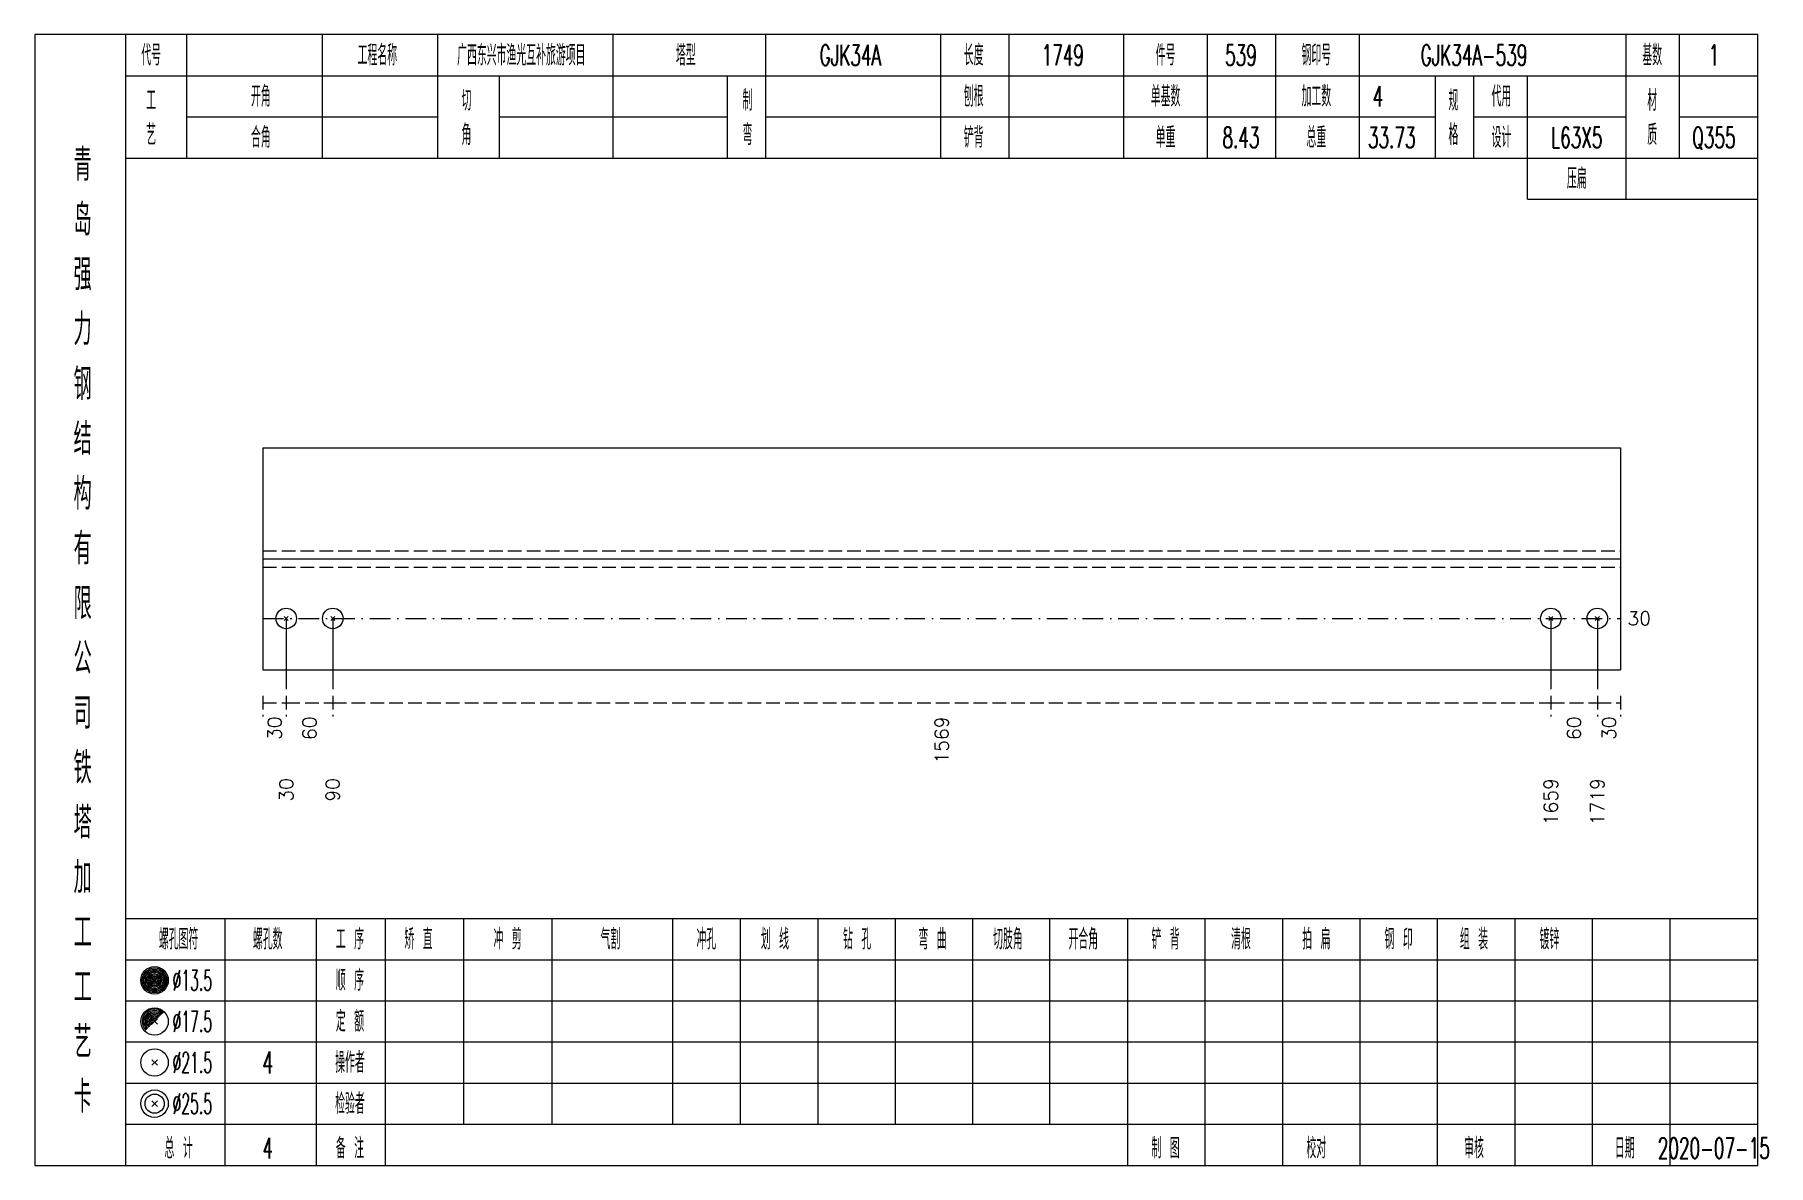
# Model space of a CAD drawing. Extents: x 0 to 2606, y -377 to 6479.
# Drawn here: x 1307 to 1559.9, y 4025 to 4190 of the extents above; entities that cross this region are included whole.
import ezdxf
from ezdxf.enums import TextEntityAlignment as Align

# ---------------------------------------------------------------- set-up
doc = ezdxf.new("R2010")
doc.units = 0
doc.header["$MEASUREMENT"] = 0
doc.linetypes.add('一点画线', pattern=[5.2, 3, -1, 0.2, -1])
doc.linetypes.add('虚线', pattern=[2.75, 2, -0.75])
doc.layers.get('0').update_dxf_attribs({"linetype": 'CONTINUOUS', "lineweight": 25})
doc.layers.add('1', color=7, linetype='CONTINUOUS', lineweight=25)
doc.layers.add('4', color=7, linetype='CONTINUOUS', lineweight=25)
doc.styles.get("Standard").update_dxf_attribs({"font": 'simplex.shx', "width": 0.7, "height": 3, "bigfont": 'gbhzfs.shx'})

msp = doc.modelspace()

# ---------------------------------------------------------------- texts
at = {"color": 7, "linetype": 'Continuous', "lineweight": 13}
msp.add_text('30', height=2, dxfattribs=at).set_placement((1539.4, 4104.81), align=Align.MIDDLE_LEFT)
at = {"color": 8, "linetype": 'Continuous', "lineweight": 9}
for s, p in [('30', (1342, 4090.5)), ('60', (1347.1, 4090.5)), ('1569', (1439.35, 4090.5)), ('60', (1531.6, 4090.5)), ('30', (1536.7, 4090.5))]:
    msp.add_text(s, height=2, rotation=90, dxfattribs=at).set_placement(p, align=Align.MIDDLE_RIGHT)
at = {"layer": '1', "color": 7, "linetype": 'Continuous', "lineweight": 13}
for s, p in [('30', (1343.7, 4081.5)), ('90', (1350.49, 4081.5)), ('1659', (1528.21, 4081.5)), ('1719', (1535, 4081.5))]:
    msp.add_text(s, height=2, rotation=90, dxfattribs=at).set_placement(p, align=Align.MIDDLE_RIGHT)
at = {"layer": '4', "color": 1, "linetype": 'Continuous', "lineweight": 13}
for s, height, width, p in [('工程名称', 3, 0.6, (1357, 4187)), ('广西东兴市渔光互补旅游项目', 3, 0.6, (1378, 4187)), ('塔型', 3, 0.6, (1402, 4187)), ('长度', 3, 0.6, (1444, 4187)), ('件号', 3, 0.6, (1472, 4187)), ('钢印号', 3, 0.6, (1494, 4187)), ('基数', 3, 0.6, (1543, 4187)), ('代号', 3, 0.6, (1324, 4187)), ('GJK34A', 3, 0.6, (1426, 4187)), ('1749', 3, 0.6, (1457, 4187)), ('539', 3, 0.6, (1483, 4187)), ('GJK34A-539', 3, 0.6, (1517, 4187)), ('1', 3, 0.6, (1552, 4187)), ('工', 3, 0.6, (1324, 4180.4)), ('开角', 3, 0.6, (1340, 4181)), ('切', 3, 0.6, (1370, 4180.4)), ('制', 3, 0.6, (1411, 4180.4)), ('刨根', 3, 0.6, (1444, 4181)), ('单基数', 3, 0.6, (1472, 4181)), ('加工数', 3, 0.6, (1494, 4181)), ('4', 3, 0.6, (1503, 4181)), ('规', 3, 0.6, (1514, 4180.4)), ('代用', 3, 0.6, (1521, 4181)), ('材', 3, 0.6, (1543, 4180.4)), ('艺', 3, 0.6, (1324, 4175.4)), ('合角', 3, 0.6, (1340, 4175)), ('角', 3, 0.6, (1370, 4175.4)), ('弯', 3, 0.6, (1411, 4175.4)), ('铲背', 3, 0.6, (1444, 4175)), ('单重', 3, 0.6, (1472, 4175)), ('8.43', 3, 0.6, (1483, 4175)), ('总重', 3, 0.6, (1494, 4175)), ('33.73', 3, 0.6, (1505, 4175)), ('格', 3, 0.6, (1514, 4175.4)), ('设计', 3, 0.6, (1521, 4175)), ('L63X5', 3, 0.6, (1532, 4175)), ('质', 3, 0.6, (1543, 4175.4)), ('Q355', 3, 0.6, (1552, 4175)), ('青', 4.6, 0.8, (1314, 4171)), ('压扁', 3, 0.6, (1532, 4169)), ('岛', 4.6, 0.8, (1314, 4163)), ('强', 4.6, 0.8, (1314, 4155)), ('力', 4.6, 0.8, (1314, 4147)), ('钢', 4.6, 0.8, (1314, 4139)), ('结', 4.6, 0.8, (1314, 4131)), ('构', 4.6, 0.8, (1314, 4123)), ('有', 4.6, 0.8, (1314, 4115)), ('限', 4.6, 0.8, (1314, 4107)), ('公', 4.6, 0.8, (1314, 4099)), ('司', 4.6, 0.8, (1314, 4091)), ('铁', 4.6, 0.8, (1314, 4083)), ('塔', 4.6, 0.8, (1314, 4075)), ('加', 4.6, 0.8, (1314, 4067)), ('工', 4.6, 0.8, (1314, 4059)), ('螺孔图符', 3, 0.6, (1328, 4058)), ('螺孔数', 3, 0.6, (1341, 4058)), ('工 序', 3, 0.6, (1353, 4058)), ('矫 直', 3, 0.6, (1363, 4058)), ('冲 剪', 3, 0.6, (1376, 4058)), ('气割', 3, 0.6, (1391, 4058)), ('冲孔', 3, 0.6, (1405, 4058)), ('划 线', 3, 0.6, (1415, 4058)), ('钻 孔', 3, 0.6, (1427, 4058)), ('弯 曲', 3, 0.6, (1438, 4058)), ('切肢角', 3, 0.6, (1449, 4058)), ('开合角', 3, 0.6, (1460, 4058)), ('铲 背', 3, 0.6, (1472, 4058)), ('清根', 3, 0.6, (1483, 4058)), ('拍 扁', 3, 0.6, (1494, 4058)), ('钢 印', 3, 0.6, (1506, 4058)), ('组 装', 3, 0.6, (1517, 4058)), ('镀锌', 3, 0.6, (1528, 4058)), ('工', 4.6, 0.8, (1314, 4051)), ('%%C13.5', 3, 0.5, (1330, 4052)), ('顺 序', 3, 0.6, (1353, 4052)), ('%%C17.5', 3, 0.5, (1330, 4046)), ('定 额', 3, 0.6, (1353, 4046)), ('艺', 4.6, 0.8, (1314, 4043)), ('%%C21.5', 3, 0.5, (1330, 4040)), ('4', 3.2, 0.6, (1341, 4040)), ('操作者', 3, 0.6, (1353, 4040)), ('卡', 4.6, 0.8, (1314, 4035)), ('%%C25.5', 3, 0.5, (1330, 4034)), ('检验者', 3, 0.6, (1353, 4034)), ('总 计', 3, 0.6, (1328, 4027.5)), ('4', 3, 0.6, (1341, 4027.5)), ('备 注', 3, 0.6, (1353, 4027.5)), ('制 图', 3, 0.6, (1472, 4027.5)), ('校对', 3, 0.6, (1494, 4027.5)), ('审核', 3, 0.6, (1517, 4027.5)), ('日期', 3, 0.6, (1539, 4027.5)), ('2020-07-15', 3, 0.6, (1552, 4027.5))]:
    msp.add_text(s, height=height, dxfattribs=dict(at, width=width)).set_placement(p, align=Align.MIDDLE_CENTER)

# ---------------------------------------------------------------- linework, layer by layer
at = {"color": 7, "linetype": 'Continuous', "lineweight": 18}
for p, q in [((1340.3, 4129.69), (1340.3, 4097.31)), ((1340.3, 4129.69), (1538.4, 4129.69)), ((1538.4, 4129.69), (1538.4, 4097.31)), ((1340.3, 4113.5), (1538.4, 4113.5))]:
    msp.add_line(p, q, dxfattribs=at)
at = {"color": 1, "linetype": '虚线', "lineweight": 18}
for p, q in [((1340.3, 4114.69), (1538.4, 4114.69)), ((1340.3, 4112.31), (1538.4, 4112.31))]:
    msp.add_line(p, q, dxfattribs=at)
at = {"color": 3, "linetype": '一点画线', "lineweight": 13}
msp.add_line((1340.3, 4104.81), (1538.4, 4104.81), dxfattribs=at)
at = {"color": 7, "linetype": 'Continuous', "lineweight": 13}
for p, q in [((1343.7, 4104.81), (1343.7, 4094.5)), ((1350.49, 4104.81), (1350.49, 4094.5)), ((1528.21, 4104.81), (1528.21, 4094.5)), ((1535, 4104.81), (1535, 4094.5))]:
    msp.add_line(p, q, dxfattribs=at)
at = {"color": 8, "linetype": '虚线', "lineweight": 9}
for p, q in [((1340.3, 4093.5), (1340.3, 4090.5)), ((1343.7, 4093.5), (1343.7, 4090.5)), ((1343.7, 4093.5), (1343.7, 4090.5)), ((1350.49, 4093.5), (1350.49, 4090.5)), ((1350.49, 4093.5), (1350.49, 4090.5)), ((1528.21, 4093.5), (1528.21, 4090.5)), ((1528.21, 4093.5), (1528.21, 4090.5)), ((1535, 4093.5), (1535, 4090.5)), ((1535, 4093.5), (1535, 4090.5)), ((1538.4, 4093.5), (1538.4, 4090.5)), ((1340.3, 4092.5), (1343.7, 4092.5)), ((1343.7, 4092.5), (1350.49, 4092.5)), ((1350.49, 4092.5), (1528.21, 4092.5)), ((1528.21, 4092.5), (1535, 4092.5)), ((1535, 4092.5), (1538.4, 4092.5))]:
    msp.add_line(p, q, dxfattribs=at)
at = {"layer": '1', "color": 7, "linetype": 'Continuous', "lineweight": 13}
for p, q in [((1343.4, 4104.51), (1344, 4105.11)), ((1344, 4104.51), (1343.4, 4105.11)), ((1350.19, 4104.51), (1350.79, 4105.11)), ((1350.79, 4104.51), (1350.19, 4105.11)), ((1527.91, 4104.51), (1528.51, 4105.11)), ((1528.51, 4104.51), (1527.91, 4105.11)), ((1534.7, 4104.51), (1535.3, 4105.11)), ((1535.3, 4104.51), (1534.7, 4105.11))]:
    msp.add_line(p, q, dxfattribs=at)
at = {"layer": '1', "color": 7, "linetype": 'Continuous', "lineweight": 18}
msp.add_line((1340.3, 4097.31), (1538.4, 4097.31), dxfattribs=at)
at = {"layer": '1', "color": 7, "linetype": 'Continuous', "lineweight": 13}
for centre in [(1343.7, 4104.81), (1350.49, 4104.81), (1528.21, 4104.81), (1535, 4104.81)]:
    msp.add_circle(centre, 1.5, dxfattribs=at)
at = {"layer": '4', "color": 1, "linetype": 'Continuous', "lineweight": 18}
for p, q in [((1320.3, 4025), (1320.3, 4190)), ((1329.2, 4172), (1329.2, 4190)), ((1349, 4172), (1349, 4190)), ((1365.8, 4172), (1365.8, 4190)), ((1391.4, 4172), (1391.4, 4190)), ((1413.7, 4172), (1413.7, 4190)), ((1439.2, 4172), (1439.2, 4190)), ((1449.2, 4172), (1449.2, 4190)), ((1465.9, 4172), (1465.9, 4190)), ((1478.1, 4172), (1478.1, 4190)), ((1488.1, 4172), (1488.1, 4190)), ((1500.3, 4172), (1500.3, 4190)), ((1539.2, 4166), (1539.2, 4190)), ((1547, 4172), (1547, 4190)), ((1320.3, 4184), (1558.4, 4184)), ((1374.8, 4172), (1374.8, 4184)), ((1408.1, 4172), (1408.1, 4184)), ((1511.4, 4172), (1511.4, 4184)), ((1517, 4172), (1517, 4184)), ((1524.8, 4166), (1524.8, 4184)), ((1329.2, 4178), (1365.8, 4178)), ((1374.8, 4178), (1408.1, 4178)), ((1413.7, 4178), (1511.4, 4178)), ((1517, 4178), (1539.2, 4178)), ((1547, 4178), (1558.4, 4178)), ((1320.3, 4172), (1558.4, 4172)), ((1524.8, 4166), (1558.4, 4166)), ((1320.3, 4061), (1558.4, 4061)), ((1334.8, 4025), (1334.8, 4061)), ((1348.1, 4025), (1348.1, 4061)), ((1358.2, 4025), (1358.2, 4061)), ((1369.6, 4031), (1369.6, 4061)), ((1382.5, 4031), (1382.5, 4061)), ((1400.1, 4031), (1400.1, 4061)), ((1410, 4031), (1410, 4061)), ((1421.3, 4031), (1421.3, 4061)), ((1432.6, 4031), (1432.6, 4061)), ((1443.9, 4031), (1443.9, 4061)), ((1455.1, 4031), (1455.1, 4061)), ((1466.5, 4031), (1466.5, 4061)), ((1477.8, 4031), (1477.8, 4061)), ((1489.1, 4031), (1489.1, 4061)), ((1500.4, 4031), (1500.4, 4061)), ((1511.7, 4031), (1511.7, 4061)), ((1523, 4031), (1523, 4061)), ((1534.3, 4031), (1534.3, 4061)), ((1545.6, 4031), (1545.6, 4061)), ((1320.3, 4055), (1558.4, 4055)), ((1320.3, 4049), (1558.4, 4049)), ((1320.3, 4043), (1558.4, 4043)), ((1320.3, 4037), (1558.4, 4037)), ((1320.3, 4031), (1558.4, 4031)), ((1466.5, 4025), (1466.5, 4031)), ((1477.8, 4025), (1477.8, 4031)), ((1489.1, 4025), (1489.1, 4031)), ((1500.4, 4025), (1500.4, 4031)), ((1511.7, 4025), (1511.7, 4031)), ((1523, 4025), (1523, 4031)), ((1534.3, 4025), (1534.3, 4031)), ((1545.6, 4025), (1545.6, 4031))]:
    msp.add_line(p, q, dxfattribs=at)
at = {"layer": '4', "color": 7, "linetype": 'Continuous', "lineweight": 13}
for p, q in [((1324.3, 4051.8), (1324.7, 4052.2)), ((1324.7, 4051.8), (1324.3, 4052.2)), ((1324.1, 4039.6), (1324.9, 4040.4)), ((1324.9, 4039.6), (1324.1, 4040.4)), ((1324.1, 4033.6), (1324.9, 4034.4)), ((1324.9, 4033.6), (1324.1, 4034.4))]:
    msp.add_line(p, q, dxfattribs=at)
at = {"layer": '4', "color": 7, "linetype": 'Continuous', "lineweight": 0}
for p, q in [((1324.1, 4045.6), (1324.9, 4046.4)), ((1324.1, 4046.4), (1324.9, 4045.6))]:
    msp.add_line(p, q, dxfattribs=at)
at = {"layer": '4', "color": 1, "linetype": 'Continuous', "lineweight": 18}
msp.add_lwpolyline([(1307, 4190), (1307, 4025), (1558.4, 4025), (1558.4, 4190)], close=True, dxfattribs=at)
at = {"layer": '4', "color": 7, "linetype": 'Continuous', "lineweight": 13}
for centre, radius in [((1324.5, 4052), 2), ((1324.5, 4052), 1.8), ((1324.5, 4052), 1.6), ((1324.5, 4052), 1.4), ((1324.5, 4052), 1.2), ((1324.5, 4052), 1), ((1324.5, 4052), 0.8), ((1324.5, 4052), 0.6), ((1324.5, 4052), 0.4), ((1324.5, 4052), 0.2), ((1324.5, 4046), 2), ((1324.5, 4040), 2), ((1324.5, 4034), 2), ((1324.5, 4034), 1.4)]:
    msp.add_circle(centre, radius, dxfattribs=at)
for radius in [1.8, 1.6, 1.4, 1.2, 1, 0.8, 0.6, 0.4, 0.2]:
    msp.add_arc((1324.5, 4046), radius, 45, 225, dxfattribs=at)

msp.set_redraw_order([(e.dxf.handle, doc.entitydb.next_handle()) for e in msp.query("TEXT MTEXT ATTDEF DIMENSION ARC_DIMENSION")])  # texts and dimensions are drawn at this point

doc.saveas('drawing.dxf')
